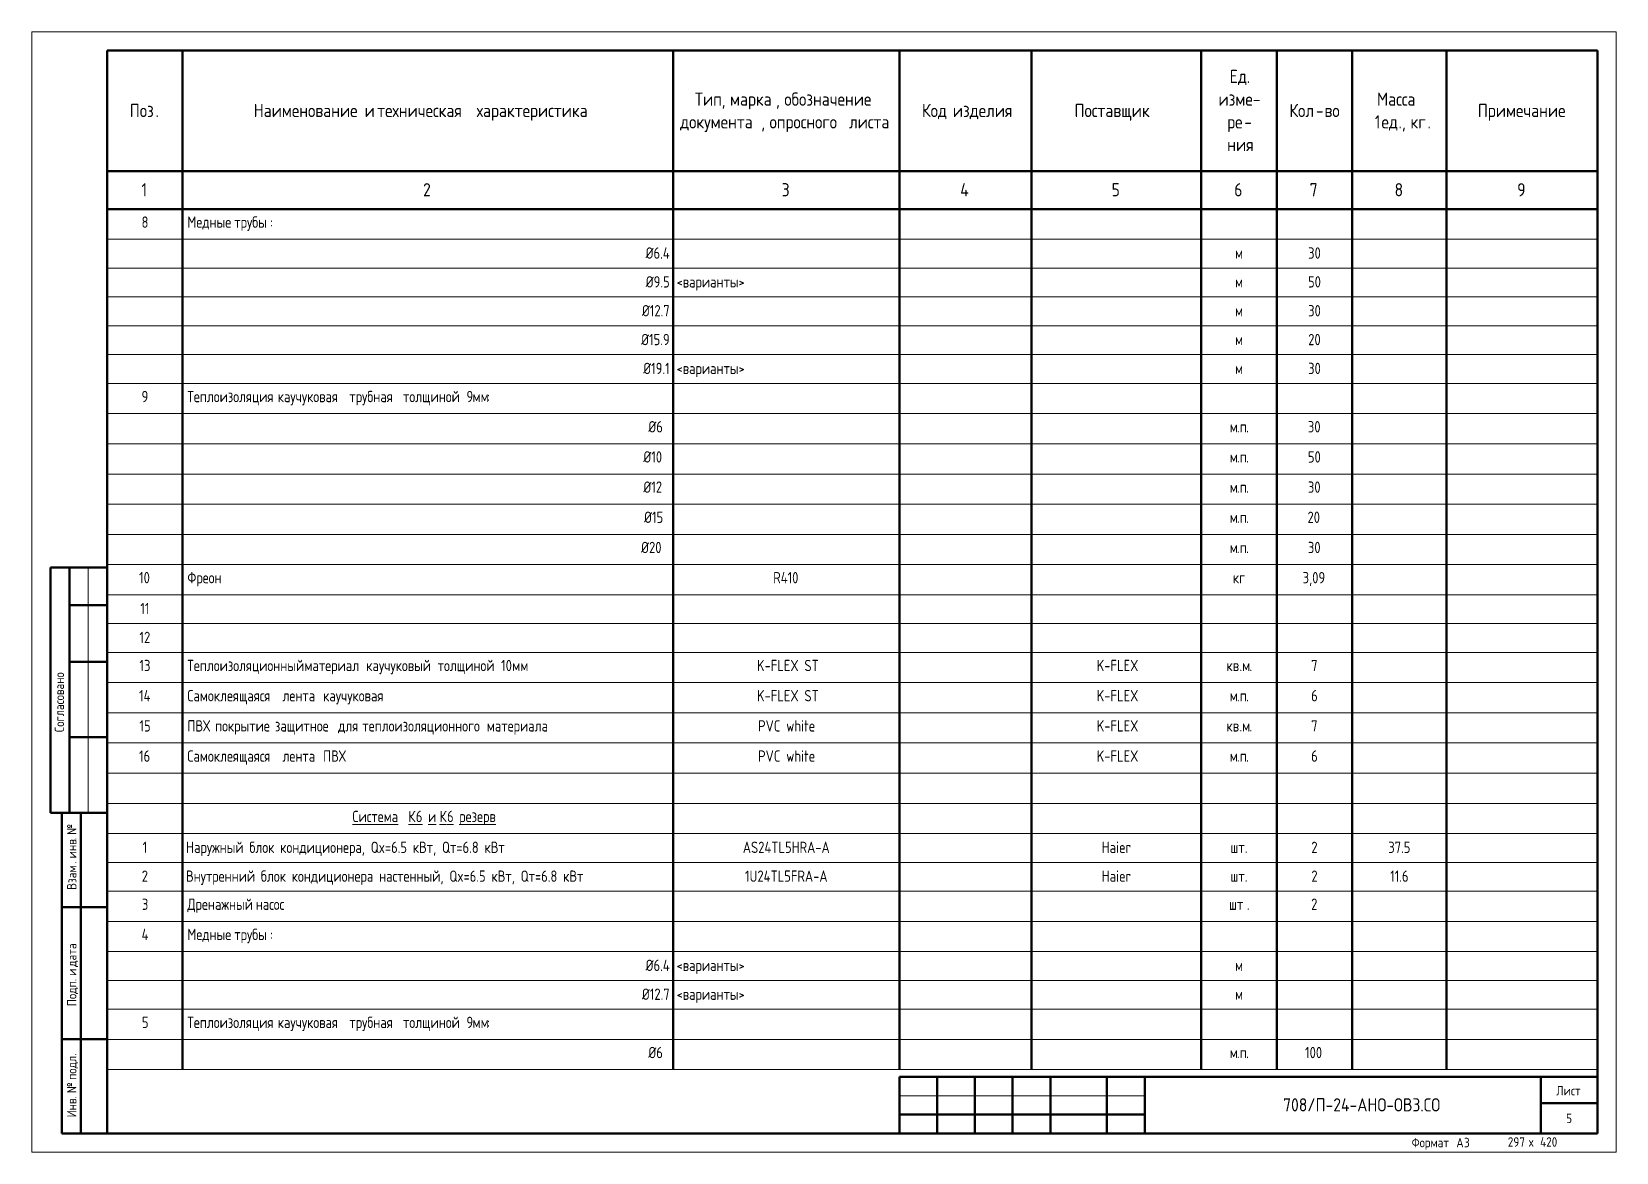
# Model space of a CAD drawing. Header units: millimetres. Extents: x -420 to 2940, y 0 to 297.
# Drawn here: x 1260 to 1680, y 0 to 297 of the extents above; entities that cross this region are included whole.
import ezdxf

# ---------------------------------------------------------------- set-up
doc = ezdxf.new("R2010")
doc.units = ezdxf.units.MM
for name, color, linetype, lineweight in [('Аннотация', 7, 'Continuous', 50), ('Графика', 7, 'Continuous', 20), ('Линии', 7, 'Continuous', 20), ('Основная надпись', 7, 'Continuous', 30)]:
    doc.layers.add(name, color=color, linetype=linetype, lineweight=lineweight)
doc.styles.add('$1$GOST Common', font='GOST_Common.ttf', dxfattribs={"width": 0.9, "height": 3.5})
doc.styles.add('$4$GOST 2.304 type A', font='GOST2304A.ttf', dxfattribs={"height": 3})
doc.styles.add('$4$GOST 2.304 type A_B', font='', dxfattribs={"height": 3})
doc.styles.add('$4$GOST Common', font='GOST_Common.ttf', dxfattribs={"width": 0.9, "height": 3.5})
doc.styles.add('$4$GOST Common_1', font='GOST_Common.ttf', dxfattribs={"width": 0.9, "height": 2.5})
doc.styles.get('$4$GOST 2.304 type A_B').set_extended_font_data('GOST 2.304 type A', bold=True)

msp = doc.modelspace()

# ---------------------------------------------------------------- texts
at = {"layer": 'Аннотация', "lineweight": 9, "char_height": 3, "attachment_point": 1}
for s, insert, width, style in [('\\fGOST 2.304 type A|b0|i0|c204|p34|;8', (1289.12, 248.03), 2.3249, '$4$GOST 2.304 type A'), ('Медные', (1301.26, 248.03), 13.5485, '$4$GOST 2.304 type A'), ('трубы', (1313.69, 248.03), 11.4641, '$4$GOST 2.304 type A'), ('\\fGOST 2.304 type A|b0|i0|c204|p34|;:', (1323.15, 248.03), 0.8017, '$4$GOST 2.304 type A'), ('\\fGOST 2.304 type A|b0|i0|c204|p34|;9', (1289.12, 201.8), 2.3249, '$4$GOST 2.304 type A'), ('Теплоизоляция', (1301.26, 201.8), 27.4979, '$4$GOST 2.304 type A'), ('трубная', (1344.19, 201.8), 15.7131, '$4$GOST 2.304 type A'), ('толщиной', (1358.41, 201.8), 18.519, '$4$GOST 2.304 type A'), (' 9', (1373.69, 201.8), 3.8481, '$4$GOST 2.304 type A'), ('каучуковая', (1325.2, 201.8), 21.4852, '$4$GOST 2.304 type A'), ('мм', (1376.86, 201.8), 4.6498, '$4$GOST 2.304 type A'), ('\\fGOST 2.304 type A|b0|i0|c204|p34|;:', (1380.7, 201.8), 0.8017, '$4$GOST 2.304 type A'), ('Ø6', (1423.45, 193.8), 5.211, '$4$GOST 2.304 type A'), ('30', (1598.26, 193.8), 4.4093, '$4$GOST 2.304 type A'), ('\\fGOST 2.304 type A|b0|i0|c204|p34|;м', (1577.53, 193.8), 2.3249, '$4$GOST 2.304 type A'), ('\\fGOST 2.304 type A|b0|i0|c204|p34|;.', (1579.45, 193.8), 0.8819, '$4$GOST 2.304 type A'), ('\\fGOST 2.304 type A|b0|i0|c204|p34|;п', (1580.18, 193.8), 2.0844, '$4$GOST 2.304 type A'), ('\\fGOST 2.304 type A|b0|i0|c204|p34|;.', (1581.9, 193.8), 0.8819, '$4$GOST 2.304 type A'), ('Ø10', (1422.13, 185.8), 6.8143, '$4$GOST 2.304 type A'), ('\\fGOST 2.304 type A|b0|i0|c204|p34|;м', (1577.53, 185.8), 2.3249, '$4$GOST 2.304 type A'), ('\\fGOST 2.304 type A|b0|i0|c204|p34|;п', (1580.18, 185.8), 2.0844, '$4$GOST 2.304 type A'), ('50', (1598.26, 185.8), 4.4093, '$4$GOST 2.304 type A'), ('\\fGOST 2.304 type A|b0|i0|c204|p34|;.', (1579.45, 185.8), 0.8819, '$4$GOST 2.304 type A'), ('\\fGOST 2.304 type A|b0|i0|c204|p34|;.', (1581.9, 185.8), 0.8819, '$4$GOST 2.304 type A'), ('Ø12', (1422.13, 177.8), 6.8143, '$4$GOST 2.304 type A'), ('\\fGOST 2.304 type A|b0|i0|c204|p34|;м', (1577.53, 177.8), 2.3249, '$4$GOST 2.304 type A'), ('\\fGOST 2.304 type A|b0|i0|c204|p34|;п', (1580.18, 177.8), 2.0844, '$4$GOST 2.304 type A'), ('30', (1598.26, 177.8), 4.4093, '$4$GOST 2.304 type A'), ('\\fGOST 2.304 type A|b0|i0|c204|p34|;.', (1579.45, 177.8), 0.8819, '$4$GOST 2.304 type A'), ('\\fGOST 2.304 type A|b0|i0|c204|p34|;.', (1581.9, 177.8), 0.8819, '$4$GOST 2.304 type A'), ('Ø15', (1422.32, 169.8), 6.5738, '$4$GOST 2.304 type A'), ('\\fGOST 2.304 type A|b0|i0|c204|p34|;м', (1577.53, 169.8), 2.3249, '$4$GOST 2.304 type A'), ('\\fGOST 2.304 type A|b0|i0|c204|p34|;п', (1580.18, 169.8), 2.0844, '$4$GOST 2.304 type A'), ('20', (1598.16, 169.8), 4.6498, '$4$GOST 2.304 type A'), ('\\fGOST 2.304 type A|b0|i0|c204|p34|;.', (1579.45, 169.8), 0.8819, '$4$GOST 2.304 type A'), ('\\fGOST 2.304 type A|b0|i0|c204|p34|;.', (1581.9, 169.8), 0.8819, '$4$GOST 2.304 type A'), ('Ø20', (1421.53, 161.8), 7.5359, '$4$GOST 2.304 type A'), ('\\fGOST 2.304 type A|b0|i0|c204|p34|;м', (1577.53, 161.8), 2.3249, '$4$GOST 2.304 type A'), ('\\fGOST 2.304 type A|b0|i0|c204|p34|;п', (1580.18, 161.8), 2.0844, '$4$GOST 2.304 type A'), ('30', (1598.26, 161.8), 4.4093, '$4$GOST 2.304 type A'), ('\\fGOST 2.304 type A|b0|i0|c204|p34|;.', (1579.45, 161.8), 0.8819, '$4$GOST 2.304 type A'), ('\\fGOST 2.304 type A|b0|i0|c204|p34|;.', (1581.9, 161.8), 0.8819, '$4$GOST 2.304 type A'), ('10', (1288.46, 153.8), 3.9283, '$4$GOST 2.304 type A'), ('Фреон', (1301.26, 153.8), 11.7848, '$4$GOST 2.304 type A'), ('R410', (1456.54, 153.8), 8.5781, '$4$GOST 2.304 type A'), ('кг', (1578.36, 153.8), 4.1688, '$4$GOST 2.304 type A'), ('3,09', (1596.87, 153.8), 7.7764, '$4$GOST 2.304 type A'), ('13', (1288.56, 130.52), 3.6878, '$4$GOST 2.304 type A'), ('Теплоизоляционный', (1301.26, 130.52), 36.0759, '$4$GOST 2.304 type A'), ('каучуковый', (1348.68, 130.52), 21.4051, '$4$GOST 2.304 type A'), ('толщиной', (1367.6, 130.52), 18.519, '$4$GOST 2.304 type A'), (' 10', (1382.88, 130.52), 5.4515, '$4$GOST 2.304 type A'), ('K-FLEX ST', (1452.24, 130.52), 19, '$4$GOST 2.304 type A'), ('K-FLEX', (1542.29, 130.52), 12.827, '$4$GOST 2.304 type A'), ('\\fGOST 2.304 type A|b0|i0|c204|p34|;7', (1599.12, 130.52), 2.3249, '$4$GOST 2.304 type A'), ('материал', (1332.28, 130.52), 18.3586, '$4$GOST 2.304 type A'), ('мм', (1387.38, 130.52), 4.6498, '$4$GOST 2.304 type A'), ('кв', (1576.67, 130.52), 4.1688, '$4$GOST 2.304 type A'), ('\\fGOST 2.304 type A|b0|i0|c204|p34|;.', (1580.11, 130.52), 0.8819, '$4$GOST 2.304 type A'), ('\\fGOST 2.304 type A|b0|i0|c204|p34|;м', (1580.84, 130.52), 2.3249, '$4$GOST 2.304 type A'), ('\\fGOST 2.304 type A|b0|i0|c204|p34|;.', (1582.76, 130.52), 0.8819, '$4$GOST 2.304 type A'), ('14', (1288.46, 122.52), 3.9283, '$4$GOST 2.304 type A'), ('Самоклеящаяся', (1301.26, 122.52), 29.0211, '$4$GOST 2.304 type A'), ('K-FLEX ST', (1452.24, 122.52), 19, '$4$GOST 2.304 type A'), ('K-FLEX', (1542.29, 122.52), 12.827, '$4$GOST 2.304 type A'), ('\\fGOST 2.304 type A|b0|i0|c204|p34|;6', (1599.12, 122.52), 2.3249, '$4$GOST 2.304 type A'), ('лента', (1326.46, 122.52), 11.5443, '$4$GOST 2.304 type A'), ('каучуковая', (1337.24, 122.52), 21.4852, '$4$GOST 2.304 type A'), ('\\fGOST 2.304 type A|b0|i0|c204|p34|;м', (1577.53, 122.52), 2.3249, '$4$GOST 2.304 type A'), ('\\fGOST 2.304 type A|b0|i0|c204|p34|;.', (1579.45, 122.52), 0.8819, '$4$GOST 2.304 type A'), ('\\fGOST 2.304 type A|b0|i0|c204|p34|;п', (1580.18, 122.52), 2.0844, '$4$GOST 2.304 type A'), ('\\fGOST 2.304 type A|b0|i0|c204|p34|;.', (1581.9, 122.52), 0.8819, '$4$GOST 2.304 type A'), ('15', (1288.56, 114.52), 3.6878, '$4$GOST 2.304 type A'), ('ПВХ', (1301.26, 114.52), 7.3755, '$4$GOST 2.304 type A'), ('покрытие', (1308.6, 114.52), 17.7173, '$4$GOST 2.304 type A'), ('защитное', (1324.47, 114.52), 18.7595, '$4$GOST 2.304 type A'), ('для', (1341.21, 114.52), 6.2532, '$4$GOST 2.304 type A'), ('теплоизоляционного', (1347.63, 114.52), 38.481, '$4$GOST 2.304 type A'), ('материала', (1380.63, 114.52), 20.7637, '$4$GOST 2.304 type A'), ('PVC white', (1452.54, 114.52), 18.2785, '$4$GOST 2.304 type A'), ('K-FLEX', (1542.29, 114.52), 12.827, '$4$GOST 2.304 type A'), ('кв', (1576.67, 114.52), 4.1688, '$4$GOST 2.304 type A'), ('\\fGOST 2.304 type A|b0|i0|c204|p34|;м', (1580.84, 114.52), 2.3249, '$4$GOST 2.304 type A'), ('\\fGOST 2.304 type A|b0|i0|c204|p34|;7', (1599.12, 114.52), 2.3249, '$4$GOST 2.304 type A'), ('\\fGOST 2.304 type A|b0|i0|c204|p34|;.', (1580.11, 114.52), 0.8819, '$4$GOST 2.304 type A'), ('\\fGOST 2.304 type A|b0|i0|c204|p34|;.', (1582.76, 114.52), 0.8819, '$4$GOST 2.304 type A'), ('16', (1288.46, 106.52), 3.9283, '$4$GOST 2.304 type A'), ('Самоклеящаяся', (1301.26, 106.52), 29.0211, '$4$GOST 2.304 type A'), ('лента', (1326.46, 106.52), 11.5443, '$4$GOST 2.304 type A'), ('ПВХ', (1337.24, 106.52), 7.3755, '$4$GOST 2.304 type A'), ('PVC white', (1452.54, 106.52), 18.2785, '$4$GOST 2.304 type A'), ('K-FLEX', (1542.29, 106.52), 12.827, '$4$GOST 2.304 type A'), ('\\fGOST 2.304 type A|b0|i0|c204|p34|;м', (1577.53, 106.52), 2.3249, '$4$GOST 2.304 type A'), ('\\fGOST 2.304 type A|b0|i0|c204|p34|;п', (1580.18, 106.52), 2.0844, '$4$GOST 2.304 type A'), ('\\fGOST 2.304 type A|b0|i0|c204|p34|;6', (1599.12, 106.52), 2.3249, '$4$GOST 2.304 type A'), ('\\fGOST 2.304 type A|b0|i0|c204|p34|;.', (1579.45, 106.52), 0.8819, '$4$GOST 2.304 type A'), ('\\fGOST 2.304 type A|b0|i0|c204|p34|;.', (1581.9, 106.52), 0.8819, '$4$GOST 2.304 type A'), ('\\LСистема', (1345.02, 90.52), 16.4346, '$4$GOST 2.304 type A_B'), ('\\L\\fGOST 2.304 type A|b1|i0|c204|p34|;\\LК', (1359.84, 90.52), 2.4051, '$4$GOST 2.304 type A_B'), ('\\L6 ', (1361.82, 90.52), 3.9283, '$4$GOST 2.304 type A_B'), ('\\L\\fGOST 2.304 type A|b1|i0|c204|p34|;\\Lи', (1365.07, 90.52), 2.1646, '$4$GOST 2.304 type A_B'), ('\\L\\fGOST 2.304 type A|b1|i0|c204|p34|;\\LК', (1368.11, 90.52), 2.4051, '$4$GOST 2.304 type A_B'), ('\\L6 ', (1370.09, 90.52), 3.9283, '$4$GOST 2.304 type A_B'), ('\\Lрезерв', (1373.33, 90.52), 12.827, '$4$GOST 2.304 type A_B'), ('\\fGOST 2.304 type A|b0|i0|c204|p34|;3', (1289.22, 67.24), 2.0844, '$4$GOST 2.304 type A'), ('Дренажный', (1301.26, 67.24), 20.443, '$4$GOST 2.304 type A'), ('\\fGOST 2.304 type A|b0|i0|c204|p34|;2', (1599.12, 67.24), 2.3249, '$4$GOST 2.304 type A'), ('насос', (1319.38, 67.24), 10.7426, '$4$GOST 2.304 type A'), ('шт', (1577.33, 67.24), 5.7721, '$4$GOST 2.304 type A'), ('\\fGOST 2.304 type A|b0|i0|c204|p34|;.', (1582.09, 67.24), 0.8819, '$4$GOST 2.304 type A'), ('\\fGOST 2.304 type A|b0|i0|c204|p34|;4', (1289.12, 59.24), 2.3249, '$4$GOST 2.304 type A'), ('Медные', (1301.26, 59.24), 13.5485, '$4$GOST 2.304 type A'), ('трубы', (1313.69, 59.24), 11.4641, '$4$GOST 2.304 type A'), ('\\fGOST 2.304 type A|b0|i0|c204|p34|;:', (1323.15, 59.24), 0.8017, '$4$GOST 2.304 type A'), ('\\fGOST 2.304 type A|b0|i0|c204|p34|;5', (1289.22, 35.94), 2.0844, '$4$GOST 2.304 type A'), ('Теплоизоляция', (1301.26, 35.94), 27.4979, '$4$GOST 2.304 type A'), ('каучуковая', (1325.2, 35.94), 21.4852, '$4$GOST 2.304 type A'), ('трубная', (1344.19, 35.94), 15.7131, '$4$GOST 2.304 type A'), ('толщиной', (1358.41, 35.94), 18.519, '$4$GOST 2.304 type A'), (' 9', (1373.69, 35.94), 3.8481, '$4$GOST 2.304 type A'), ('мм', (1376.86, 35.94), 4.6498, '$4$GOST 2.304 type A'), ('\\fGOST 2.304 type A|b0|i0|c204|p34|;:', (1380.7, 35.94), 0.8017, '$4$GOST 2.304 type A'), ('Ø6', (1423.45, 27.94), 5.211, '$4$GOST 2.304 type A'), ('\\fGOST 2.304 type A|b0|i0|c204|p34|;м', (1577.53, 27.94), 2.3249, '$4$GOST 2.304 type A'), ('\\fGOST 2.304 type A|b0|i0|c204|p34|;.', (1579.45, 27.94), 0.8819, '$4$GOST 2.304 type A'), ('\\fGOST 2.304 type A|b0|i0|c204|p34|;п', (1580.18, 27.94), 2.0844, '$4$GOST 2.304 type A'), ('\\fGOST 2.304 type A|b0|i0|c204|p34|;.', (1581.9, 27.94), 0.8819, '$4$GOST 2.304 type A'), ('100', (1597.5, 27.94), 6.2532, '$4$GOST 2.304 type A')]:
    msp.add_mtext(s, dxfattribs=dict(at, insert=insert, width=width, style=style))
at = {"layer": 'Графика', "char_height": 3, "line_spacing_factor": 0.919238, "style": '$4$GOST 2.304 type A'}
for s, insert, width, attachment_point in [('Ø6.4', (1429.1, 239.84), 8.2267, 3), ('30', (1600, 239.84), 4.3318, 2), ('\\fGOST 2.304 type A|b0|i0|c204|p34|;м', (1580, 239.84), 2.2933, 2), ('Ø9.5', (1429.1, 232.2), 7.9719, 3), ('<варианты>', (1430.9, 232.2), 22.0592, 1), ('\\fGOST 2.304 type A|b0|i0|c204|p34|;м', (1580, 232.2), 2.2933, 2), ('50', (1600, 232.2), 4.3318, 2), ('Ø12.7', (1429.1, 224.55), 9.7555, 3), ('\\fGOST 2.304 type A|b0|i0|c204|p34|;м', (1580, 224.55), 2.2933, 2), ('30', (1600, 224.55), 4.3318, 2), ('Ø15.9', (1429.1, 216.91), 9.5007, 3), ('\\fGOST 2.304 type A|b0|i0|c204|p34|;м', (1580, 216.91), 2.2933, 2), ('20', (1600, 216.91), 4.5866, 2), ('Ø19.1', (1429.1, 209.26), 8.9911, 3), ('<варианты>', (1430.9, 209.26), 22.0592, 1), ('\\fGOST 2.304 type A|b0|i0|c204|p34|;м', (1580, 209.26), 2.2933, 2), ('30', (1600, 209.26), 4.3318, 2), ('11', (1290, 145.62), 3.0577, 2), ('12', (1290, 137.97), 3.8221, 2), ('\\fGOST 2.304 type A|b0|i0|c204|p34|;1', (1290, 82.33), 1.5289, 2), ('Наружный блок кондиционера, Qx=6.5 кВт, Qт=6.8 кВт', (1300.9, 82.33), 100.1399, 1), ('AS24TL5HRA-A', (1460, 82.33), 27.0097, 2), ('Haier', (1547.5, 82.33), 9.2459, 2), ('шт.', (1580, 82.33), 6.4794, 2), ('\\fGOST 2.304 type A|b0|i0|c204|p34|;2', (1600, 82.33), 2.2933, 2), ('37.5', (1622.5, 82.33), 7.2439, 2), ('\\fGOST 2.304 type A|b0|i0|c204|p34|;2', (1290, 74.69), 2.2933, 2), ('Внутренний блок кондиционера настенный, Qx=6.5 кВт, Qт=6.8 кВт', (1300.9, 74.69), 125.0748, 1), ('1U24TL5FRA-A', (1460, 74.69), 25.7357, 2), ('Haier', (1547.5, 74.69), 9.2459, 2), ('шт.', (1580, 74.69), 6.4794, 2), ('\\fGOST 2.304 type A|b0|i0|c204|p34|;2', (1600, 74.69), 2.2933, 2), ('11.6', (1622.5, 74.69), 6.2246, 2), ('Ø6.4', (1429.1, 51.05), 8.2267, 3), ('<варианты>', (1430.9, 51.05), 22.0592, 1), ('\\fGOST 2.304 type A|b0|i0|c204|p34|;м', (1580, 51.05), 2.2933, 2), ('Ø12.7', (1429.1, 43.4), 9.7555, 3), ('<варианты>', (1430.9, 43.4), 22.0592, 1), ('\\fGOST 2.304 type A|b0|i0|c204|p34|;м', (1580, 43.4), 2.2933, 2)]:
    msp.add_mtext(s, dxfattribs=dict(at, insert=insert, width=width, attachment_point=attachment_point))
at = {"layer": 'Основная надпись', "lineweight": 9, "attachment_point": 1}
for s, insert, char_height, width, style in [('708/П-24-АНО-ОВ3.СО', (1591.68, 14.33), 3.5, 11.3278, '$1$GOST Common'), ('\\fGOST Common|b0|i0|c204|p34|;\\W.9;5', (1666.71, 10.24), 2.5, 1.9481, '$4$GOST Common_1')]:
    msp.add_mtext(s, dxfattribs=dict(at, insert=insert, char_height=char_height, width=width, style=style))

# ---------------------------------------------------------------- blocks, each defined once
blk = doc.blocks.new('$0$ADSK_ОсновнаяНадпись1 - Форма 6-3285531-5')
at = {"layer": 'Аннотация'}
for p, q in [((-572, 101.5), (-572, 143.5)), ((-442, 143.5), (-442, 101.5)), ((-382, 143.5), (-382, 101.5)), ((-347, 143.5), (-347, 101.5)), ((-302, 143.5), (-302, 101.5)), ((-282, 143.5), (-282, 101.5)), ((-262, 143.5), (-262, 101.5)), ((-237, 143.5), (-237, 101.5)), ((-592, 111.5), (-197, 111.5)), ((-592, 101.5), (-197, 101.5))]:
    blk.add_line(p, q, dxfattribs=at)
at = {"layer": 'Основная надпись', "lineweight": 20}
for p, q in [((-612, 148.5), (-192, 148.5)), ((-612, 148.5), (-612, -148.5)), ((-192, 148.5), (-192, -148.5)), ((-597, 6.5), (-597, -58.5)), ((-317, -133.5), (-382, -133.5)), ((-192, -148.5), (-612, -148.5))]:
    blk.add_line(p, q, dxfattribs=at)
at = {"layer": 'Основная надпись', "lineweight": 50}
for p, q in [((-197, 143.5), (-592, 143.5)), ((-592, 143.5), (-592, -143.5)), ((-197, -143.5), (-197, 143.5)), ((-197, 101.5), (-592, 101.5)), ((-607, 6.5), (-607, -58.5)), ((-607, 6.5), (-592, 6.5)), ((-602, 6.5), (-602, -58.5)), ((-602, -3.5), (-592, -3.5)), ((-602, -18.5), (-592, -18.5)), ((-602, -38.5), (-592, -38.5)), ((-607, -58.5), (-592, -58.5)), ((-604, -58.5), (-604, -143.5)), ((-604, -58.5), (-592, -58.5)), ((-599, -58.5), (-599, -143.5)), ((-604, -83.5), (-592, -83.5)), ((-604, -118.5), (-592, -118.5)), ((-197, -128.5), (-382, -128.5)), ((-382, -128.5), (-382, -143.5)), ((-372, -128.5), (-372, -143.5)), ((-362, -128.5), (-362, -143.5)), ((-352, -128.5), (-352, -143.5)), ((-342, -128.5), (-342, -143.5)), ((-327, -128.5), (-327, -143.5)), ((-317, -128.5), (-317, -143.5)), ((-212, -143.5), (-212, -128.5)), ((-317, -138.5), (-382, -138.5)), ((-197, -135.5), (-212, -135.5)), ((-604, -143.5), (-592, -143.5)), ((-592, -143.5), (-197, -143.5)), ((-197, -143.5), (-382, -143.5))]:
    blk.add_line(p, q, dxfattribs=at)
at = {"layer": 'Основная надпись', "lineweight": 9, "attachment_point": 1}
for s, insert, char_height, width, style in [('Ед', (-294.48, 138.39), 3.5, 5.4835, '$4$GOST Common'), ('. ', (-289.96, 138.39), 3.5, 2.4532, '$4$GOST Common'), ('Тип', (-436.21, 132.37), 3.5, 8.5861, '$4$GOST Common'), ('марка', (-426.92, 132.37), 3.5, 14.7911, '$4$GOST Common'), ('обозначение', (-412.51, 132.37), 3.5, 30.2316, '$4$GOST Common'), ('\\fGOST Common|b0|i0|c204|p34|;\\W.9; ', (-387.57, 132.37), 3.5, 1.2987, '$4$GOST Common'), ('изме', (-297.46, 132.37), 3.5, 11.0392, '$4$GOST Common'), ('\\fGOST Common|b0|i0|c204|p34|;\\W.9;-', (-288.35, 132.37), 3.5, 2.7418, '$4$GOST Common'), ('Масса', (-255.43, 132.37), 3.5, 14.2861, '$4$GOST Common'), ('Поз', (-586.01, 129.36), 3.5, 8.2975, '$4$GOST Common'), ('\\fGOST Common|b0|i0|c204|p34|;\\W.9;.', (-579.16, 129.36), 3.5, 1.1544, '$4$GOST Common'), ('Наименование', (-553.17, 129.36), 3.5, 34.3443, '$4$GOST Common'), ('\\fGOST Common|b0|i0|c204|p34|;\\W.9; ', (-524.83, 129.36), 3.5, 1.2987, '$4$GOST Common'), ('\\fGOST Common|b0|i0|c204|p34|;\\W.9;и', (-523.76, 129.36), 3.5, 2.7418, '$4$GOST Common'), ('\\fGOST Common|b0|i0|c204|p34|;\\W.9; ', (-521.5, 129.36), 3.5, 1.2987, '$4$GOST Common'), ('техническая', (-520.43, 129.36), 3.5, 30.6645, '$4$GOST Common'), ('\\fGOST Common|b0|i0|c204|p34|;\\W.9; ', (-495.13, 129.36), 3.5, 1.2987, '$4$GOST Common'), ('характеристика', (-494.05, 129.36), 3.5, 40.3329, '$4$GOST Common'), (', ', (-429.12, 132.37), 3.5, 2.6696, '$4$GOST Common'), (', ', (-414.72, 132.37), 3.5, 2.6696, '$4$GOST Common'), ('\\fGOST Common|b0|i0|c204|p34|;\\W.9; ', (-396.44, 126.35), 3.5, 1.2987, '$4$GOST Common'), ('Код', (-376.03, 129.36), 3.5, 8.5861, '$4$GOST Common'), ('\\fGOST Common|b0|i0|c204|p34|;\\W.9; ', (-368.94, 129.36), 3.5, 1.2987, '$4$GOST Common'), ('изделия', (-367.87, 129.36), 3.5, 18.7595, '$4$GOST Common'), ('Поставщик', (-335.61, 129.36), 3.5, 26.7683, '$4$GOST Common'), ('Кол', (-278.65, 129.36), 3.5, 8.5139, '$4$GOST Common'), ('\\fGOST Common|b0|i0|c204|p34|;\\W.9;-', (-271.62, 129.36), 3.5, 2.7418, '$4$GOST Common'), ('во', (-269.36, 129.36), 3.5, 5.4835, '$4$GOST Common'), (' 1 ', (-257.93, 126.35), 3.5, 4.4734, '$4$GOST Common'), ('Примечание', (-228.71, 129.36), 3.5, 28.5, '$4$GOST Common'), ('документа', (-440.13, 126.35), 3.5, 26.0468, '$4$GOST Common'), (', ', (-418.64, 126.35), 3.5, 2.6696, '$4$GOST Common'), ('опросного', (-416.44, 126.35), 3.5, 24.243, '$4$GOST Common'), ('листа', (-395.37, 126.35), 3.5, 14.2139, '$4$GOST Common'), ('ре', (-295.13, 126.35), 3.5, 5.4835, '$4$GOST Common'), ('\\fGOST Common|b0|i0|c204|p34|;\\W.9;-', (-290.61, 126.35), 3.5, 2.7418, '$4$GOST Common'), ('ед', (-254.24, 126.35), 3.5, 5.4835, '$4$GOST Common'), ('., ', (-249.72, 126.35), 3.5, 3.824, '$4$GOST Common'), ('кг', (-246.56, 126.35), 3.5, 5.4835, '$4$GOST Common'), ('\\fGOST Common|b0|i0|c204|p34|;\\W.9;.', (-242.04, 126.35), 3.5, 1.1544, '$4$GOST Common'), ('ния', (-295.13, 120.33), 3.5, 8.1532, '$4$GOST Common'), ('\\fGOST Common|b0|i0|c204|p34|;\\W.9;1', (-582.91, 108.36), 3.5, 1.8759, '$4$GOST Common'), ('\\fGOST Common|b0|i0|c204|p34|;\\W.9;2', (-508.27, 108.36), 3.5, 2.7418, '$4$GOST Common'), ('\\fGOST Common|b0|i0|c204|p34|;\\W.9;3', (-413.21, 108.36), 3.5, 2.6696, '$4$GOST Common'), ('\\fGOST Common|b0|i0|c204|p34|;\\W.9;4', (-365.89, 108.36), 3.5, 3.1025, '$4$GOST Common'), ('\\fGOST Common|b0|i0|c204|p34|;\\W.9;5', (-325.77, 108.36), 3.5, 2.7418, '$4$GOST Common'), ('\\fGOST Common|b0|i0|c204|p34|;\\W.9;6', (-293.27, 108.36), 3.5, 2.7418, '$4$GOST Common'), ('\\fGOST Common|b0|i0|c204|p34|;\\W.9;7', (-273.27, 108.36), 3.5, 2.7418, '$4$GOST Common'), ('\\fGOST Common|b0|i0|c204|p34|;\\W.9;8', (-250.77, 108.36), 3.5, 2.7418, '$4$GOST Common'), ('\\fGOST Common|b0|i0|c204|p34|;\\W.9;9', (-218.27, 108.36), 3.5, 2.7418, '$4$GOST Common'), ('Лист', (-207.92, -130.92), 2.5, 8.2975, '$4$GOST Common_1'), ('Формат', (-246.24, -144.67), 2.5, 13.4202, '$4$GOST Common_1'), ('\\fGOST Common|b0|i0|c204|p34|;\\W.9; ', (-235.17, -144.67), 2.5, 0.938, '$4$GOST Common_1'), ('\\fGOST Common|b0|i0|c204|p34|;\\W.9;А', (-234.4, -144.67), 2.5, 2.4532, '$4$GOST Common_1'), ('\\fGOST Common|b0|i0|c204|p34|;\\W.9;3', (-232.37, -144.67), 2.5, 1.9481, '$4$GOST Common_1'), ('297 ', (-220.76, -144.51), 2.5, 6.7823, '$4$GOST Common_1'), ('\\fGOST Common|b0|i0|c204|p34|;\\W.9;х', (-215.16, -144.51), 2.5, 1.9481, '$4$GOST Common_1'), (' 420', (-213.56, -144.51), 2.5, 6.9987, '$4$GOST Common_1')]:
    blk.add_mtext(s, dxfattribs=dict(at, insert=insert, char_height=char_height, width=width, style=style))
at = {"layer": 'Основная надпись', "lineweight": 9, "char_height": 2.5, "attachment_point": 1, "rotation": 90, "style": '$4$GOST Common_1'}
for s, insert, width in [('Согласовано', (-605.91, -37.14), 21.5734), ('\\fGOST Common|b0|i0|c204|p34|;\\W.9;№', (-602.63, -64.35), 3.319), ('инв', (-602.63, -70.6), 5.8443), ('. ', (-602.63, -65.78), 1.7316), ('Взам', (-602.63, -78.94), 8.3696), ('. ', (-602.63, -72.03), 1.7316), ('дата', (-602.63, -99.36), 8.7304), ('\\fGOST Common|b0|i0|c204|p34|;\\W.9; ', (-602.63, -100.13), 0.938), ('\\fGOST Common|b0|i0|c204|p34|;\\W.9;и', (-602.63, -101.74), 1.9481), ('Подп', (-602.63, -109.78), 8.0089), ('. ', (-602.63, -103.17), 1.7316), ('подл', (-602.63, -129.31), 7.7924), ('\\fGOST Common|b0|i0|c204|p34|;\\W.9;.', (-602.63, -122.88), 0.7937), ('\\fGOST Common|b0|i0|c204|p34|;\\W.9;№', (-602.63, -132.82), 3.319), ('\\fGOST Common|b0|i0|c204|p34|;\\W.9; ', (-602.63, -130.08), 0.938), ('Инв', (-602.63, -139.25), 6.0608), ('. ', (-602.63, -134.25), 1.7316)]:
    blk.add_mtext(s, dxfattribs=dict(at, insert=insert, width=width))
blk = doc.blocks.new('$0$РОВЕН_Пусая строка для спецификации1 - Пустая строка для СО-3209609-5')
at = {"layer": 'Аннотация'}
for p, q in [((0, 0), (0, -8)), ((20, 0), (20, -8)), ((150, 0), (150, -8)), ((210, 0), (210, -8)), ((245, 0), (245, -8)), ((290, 0), (290, -8)), ((310, 0), (310, -8)), ((330, 0), (330, -8)), ((355, 0), (355, -8)), ((395, 0), (395, -8))]:
    blk.add_line(p, q, dxfattribs=at)
at = {"layer": 'Аннотация', "lineweight": 20}
for p, q in [((0, 0), (395, 0)), ((395, -8), (0, -8))]:
    blk.add_line(p, q, dxfattribs=at)
blk = doc.blocks.new('$0$РОВЕН_Пусая строка для спецификации1 - Пустая строка для СО-3213493-5')
at = {"layer": 'Аннотация'}
for p, q in [((0, 0), (0, -8)), ((20, 0), (20, -8)), ((150, 0), (150, -8)), ((210, 0), (210, -8)), ((245, 0), (245, -8)), ((290, 0), (290, -8)), ((310, 0), (310, -8)), ((330, 0), (330, -8)), ((355, 0), (355, -8)), ((395, 0), (395, -8))]:
    blk.add_line(p, q, dxfattribs=at)
at = {"layer": 'Аннотация', "lineweight": 20}
for p, q in [((0, 0), (395, 0)), ((395, -8), (0, -8))]:
    blk.add_line(p, q, dxfattribs=at)
blk = doc.blocks.new('$0$РОВЕН_Пусая строка для спецификации1 - Пустая строка для СО-3213492-5')
at = {"layer": 'Аннотация'}
for p, q in [((0, 0), (0, -8)), ((20, 0), (20, -8)), ((150, 0), (150, -8)), ((210, 0), (210, -8)), ((245, 0), (245, -8)), ((290, 0), (290, -8)), ((310, 0), (310, -8)), ((330, 0), (330, -8)), ((355, 0), (355, -8)), ((395, 0), (395, -8))]:
    blk.add_line(p, q, dxfattribs=at)
at = {"layer": 'Аннотация', "lineweight": 20}
for p, q in [((0, 0), (395, 0)), ((395, -8), (0, -8))]:
    blk.add_line(p, q, dxfattribs=at)

# ---------------------------------------------------------------- linework, layer by layer
at = {"layer": 'Линии'}
for p, q in [((1300, 242), (1280, 242)), ((1430, 242), (1300, 242)), ((1490, 242), (1430, 242)), ((1525, 242), (1490, 242)), ((1570, 242), (1525, 242)), ((1590, 242), (1570, 242)), ((1610, 242), (1590, 242)), ((1635, 242), (1610, 242)), ((1675, 242), (1635, 242)), ((1300, 234.35), (1280, 234.35)), ((1430, 234.35), (1300, 234.35)), ((1490, 234.35), (1430, 234.35)), ((1525, 234.35), (1490, 234.35)), ((1570, 234.35), (1525, 234.35)), ((1590, 234.35), (1570, 234.35)), ((1610, 234.35), (1590, 234.35)), ((1635, 234.35), (1610, 234.35)), ((1675, 234.35), (1635, 234.35)), ((1300, 226.71), (1280, 226.71)), ((1430, 226.71), (1300, 226.71)), ((1490, 226.71), (1430, 226.71)), ((1525, 226.71), (1490, 226.71)), ((1570, 226.71), (1525, 226.71)), ((1590, 226.71), (1570, 226.71)), ((1610, 226.71), (1590, 226.71)), ((1635, 226.71), (1610, 226.71)), ((1675, 226.71), (1635, 226.71)), ((1300, 219.06), (1280, 219.06)), ((1430, 219.06), (1300, 219.06)), ((1490, 219.06), (1430, 219.06)), ((1525, 219.06), (1490, 219.06)), ((1570, 219.06), (1525, 219.06)), ((1590, 219.06), (1570, 219.06)), ((1610, 219.06), (1590, 219.06)), ((1635, 219.06), (1610, 219.06)), ((1675, 219.06), (1635, 219.06)), ((1300, 211.41), (1280, 211.41)), ((1430, 211.41), (1300, 211.41)), ((1490, 211.41), (1430, 211.41)), ((1525, 211.41), (1490, 211.41)), ((1570, 211.41), (1525, 211.41)), ((1590, 211.41), (1570, 211.41)), ((1610, 211.41), (1590, 211.41)), ((1635, 211.41), (1610, 211.41)), ((1675, 211.41), (1635, 211.41)), ((1300, 203.77), (1280, 203.77)), ((1430, 203.77), (1300, 203.77)), ((1490, 203.77), (1430, 203.77)), ((1525, 203.77), (1490, 203.77)), ((1570, 203.77), (1525, 203.77)), ((1590, 203.77), (1570, 203.77)), ((1610, 203.77), (1590, 203.77)), ((1635, 203.77), (1610, 203.77)), ((1675, 203.77), (1635, 203.77)), ((1300, 147.77), (1280, 147.77)), ((1430, 147.77), (1300, 147.77)), ((1490, 147.77), (1430, 147.77)), ((1525, 147.77), (1490, 147.77)), ((1570, 147.77), (1525, 147.77)), ((1590, 147.77), (1570, 147.77)), ((1610, 147.77), (1590, 147.77)), ((1635, 147.77), (1610, 147.77)), ((1675, 147.77), (1635, 147.77)), ((1300, 140.13), (1280, 140.13)), ((1300, 140.13), (1280, 140.13)), ((1430, 140.13), (1300, 140.13)), ((1430, 140.13), (1300, 140.13)), ((1490, 140.13), (1430, 140.13)), ((1490, 140.13), (1430, 140.13)), ((1525, 140.13), (1490, 140.13)), ((1525, 140.13), (1490, 140.13)), ((1570, 140.13), (1525, 140.13)), ((1570, 140.13), (1525, 140.13)), ((1590, 140.13), (1570, 140.13)), ((1590, 140.13), (1570, 140.13)), ((1610, 140.13), (1590, 140.13)), ((1610, 140.13), (1590, 140.13)), ((1635, 140.13), (1610, 140.13)), ((1635, 140.13), (1610, 140.13)), ((1675, 140.13), (1635, 140.13)), ((1675, 140.13), (1635, 140.13)), ((1300, 132.48), (1280, 132.48)), ((1430, 132.48), (1300, 132.48)), ((1490, 132.48), (1430, 132.48)), ((1525, 132.48), (1490, 132.48)), ((1570, 132.48), (1525, 132.48)), ((1590, 132.48), (1570, 132.48)), ((1610, 132.48), (1590, 132.48)), ((1635, 132.48), (1610, 132.48)), ((1675, 132.48), (1635, 132.48)), ((1300, 84.48), (1280, 84.48)), ((1430, 84.48), (1300, 84.48)), ((1490, 84.48), (1430, 84.48)), ((1525, 84.48), (1490, 84.48)), ((1570, 84.48), (1525, 84.48)), ((1590, 84.48), (1570, 84.48)), ((1610, 84.48), (1590, 84.48)), ((1635, 84.48), (1610, 84.48)), ((1675, 84.48), (1635, 84.48)), ((1300, 76.84), (1280, 76.84)), ((1430, 76.84), (1300, 76.84)), ((1490, 76.84), (1430, 76.84)), ((1525, 76.84), (1490, 76.84)), ((1570, 76.84), (1525, 76.84)), ((1590, 76.84), (1570, 76.84)), ((1610, 76.84), (1590, 76.84)), ((1635, 76.84), (1610, 76.84)), ((1675, 76.84), (1635, 76.84)), ((1300, 69.2), (1280, 69.2)), ((1430, 69.2), (1300, 69.2)), ((1490, 69.2), (1430, 69.2)), ((1525, 69.2), (1490, 69.2)), ((1570, 69.2), (1525, 69.2)), ((1590, 69.2), (1570, 69.2)), ((1610, 69.2), (1590, 69.2)), ((1635, 69.2), (1610, 69.2)), ((1675, 69.2), (1635, 69.2)), ((1300, 53.2), (1280, 53.2)), ((1430, 53.2), (1300, 53.2)), ((1490, 53.2), (1430, 53.2)), ((1525, 53.2), (1490, 53.2)), ((1570, 53.2), (1525, 53.2)), ((1590, 53.2), (1570, 53.2)), ((1610, 53.2), (1590, 53.2)), ((1635, 53.2), (1610, 53.2)), ((1675, 53.2), (1635, 53.2)), ((1300, 45.56), (1280, 45.56)), ((1430, 45.56), (1300, 45.56)), ((1490, 45.56), (1430, 45.56)), ((1525, 45.56), (1490, 45.56)), ((1570, 45.56), (1525, 45.56)), ((1590, 45.56), (1570, 45.56)), ((1610, 45.56), (1590, 45.56)), ((1635, 45.56), (1610, 45.56)), ((1675, 45.56), (1635, 45.56)), ((1300, 37.91), (1280, 37.91)), ((1430, 37.91), (1300, 37.91)), ((1490, 37.91), (1430, 37.91)), ((1525, 37.91), (1490, 37.91)), ((1570, 37.91), (1525, 37.91)), ((1590, 37.91), (1570, 37.91)), ((1610, 37.91), (1590, 37.91)), ((1635, 37.91), (1610, 37.91)), ((1675, 37.91), (1635, 37.91))]:
    msp.add_line(p, q, dxfattribs=at)
at = {"layer": 'Линии', "lineweight": 50}
for p, q in [((1300, 242), (1300, 234.35)), ((1430, 242), (1430, 234.35)), ((1490, 242), (1490, 234.35)), ((1525, 242), (1525, 234.35)), ((1570, 242), (1570, 234.35)), ((1590, 242), (1590, 234.35)), ((1610, 242), (1610, 234.35)), ((1635, 242), (1635, 234.35)), ((1300, 234.35), (1300, 226.71)), ((1430, 234.35), (1430, 226.71)), ((1490, 234.35), (1490, 226.71)), ((1525, 234.35), (1525, 226.71)), ((1570, 234.35), (1570, 226.71)), ((1590, 234.35), (1590, 226.71)), ((1610, 234.35), (1610, 226.71)), ((1635, 234.35), (1635, 226.71)), ((1300, 226.71), (1300, 219.06)), ((1430, 226.71), (1430, 219.06)), ((1490, 226.71), (1490, 219.06)), ((1525, 226.71), (1525, 219.06)), ((1570, 226.71), (1570, 219.06)), ((1590, 226.71), (1590, 219.06)), ((1610, 226.71), (1610, 219.06)), ((1635, 226.71), (1635, 219.06)), ((1300, 219.06), (1300, 211.41)), ((1430, 219.06), (1430, 211.41)), ((1490, 219.06), (1490, 211.41)), ((1525, 219.06), (1525, 211.41)), ((1570, 219.06), (1570, 211.41)), ((1590, 219.06), (1590, 211.41)), ((1610, 219.06), (1610, 211.41)), ((1635, 219.06), (1635, 211.41)), ((1300, 211.41), (1300, 203.77)), ((1430, 211.41), (1430, 203.77)), ((1490, 211.41), (1490, 203.77)), ((1525, 211.41), (1525, 203.77)), ((1570, 211.41), (1570, 203.77)), ((1590, 211.41), (1590, 203.77)), ((1610, 211.41), (1610, 203.77)), ((1635, 211.41), (1635, 203.77)), ((1300, 147.77), (1300, 140.13)), ((1430, 147.77), (1430, 140.13)), ((1490, 147.77), (1490, 140.13)), ((1525, 147.77), (1525, 140.13)), ((1570, 147.77), (1570, 140.13)), ((1590, 147.77), (1590, 140.13)), ((1610, 147.77), (1610, 140.13)), ((1635, 147.77), (1635, 140.13)), ((1300, 140.13), (1300, 132.48)), ((1430, 140.13), (1430, 132.48)), ((1490, 140.13), (1490, 132.48)), ((1525, 140.13), (1525, 132.48)), ((1570, 140.13), (1570, 132.48)), ((1590, 140.13), (1590, 132.48)), ((1610, 140.13), (1610, 132.48)), ((1635, 140.13), (1635, 132.48)), ((1300, 84.48), (1300, 76.84)), ((1430, 84.48), (1430, 76.84)), ((1490, 84.48), (1490, 76.84)), ((1525, 84.48), (1525, 76.84)), ((1570, 84.48), (1570, 76.84)), ((1590, 84.48), (1590, 76.84)), ((1610, 84.48), (1610, 76.84)), ((1635, 84.48), (1635, 76.84)), ((1300, 76.84), (1300, 69.2)), ((1430, 76.84), (1430, 69.2)), ((1490, 76.84), (1490, 69.2)), ((1525, 76.84), (1525, 69.2)), ((1570, 76.84), (1570, 69.2)), ((1590, 76.84), (1590, 69.2)), ((1610, 76.84), (1610, 69.2)), ((1635, 76.84), (1635, 69.2)), ((1300, 53.2), (1300, 45.56)), ((1430, 53.2), (1430, 45.56)), ((1490, 53.2), (1490, 45.56)), ((1525, 53.2), (1525, 45.56)), ((1570, 53.2), (1570, 45.56)), ((1590, 53.2), (1590, 45.56)), ((1610, 53.2), (1610, 45.56)), ((1635, 53.2), (1635, 45.56)), ((1300, 45.56), (1300, 37.91)), ((1430, 45.56), (1430, 37.91)), ((1490, 45.56), (1490, 37.91)), ((1525, 45.56), (1525, 37.91)), ((1570, 45.56), (1570, 37.91)), ((1590, 45.56), (1590, 37.91)), ((1610, 45.56), (1610, 37.91)), ((1635, 45.56), (1635, 37.91))]:
    msp.add_line(p, q, dxfattribs=at)

# ---------------------------------------------------------------- block references
at = {"layer": 'Аннотация', "lineweight": 20}
for name, p in [('$0$РОВЕН_Пусая строка для спецификации1 - Пустая строка для СО-3209609-5', (1280, 250)), ('$0$РОВЕН_Пусая строка для спецификации1 - Пустая строка для СО-3209609-5', (1280, 203.77)), ('$0$РОВЕН_Пусая строка для спецификации1 - Пустая строка для СО-3213493-5', (1280, 195.77)), ('$0$РОВЕН_Пусая строка для спецификации1 - Пустая строка для СО-3213493-5', (1280, 187.77)), ('$0$РОВЕН_Пусая строка для спецификации1 - Пустая строка для СО-3213493-5', (1280, 179.77)), ('$0$РОВЕН_Пусая строка для спецификации1 - Пустая строка для СО-3213493-5', (1280, 171.77)), ('$0$РОВЕН_Пусая строка для спецификации1 - Пустая строка для СО-3213493-5', (1280, 163.77)), ('$0$РОВЕН_Пусая строка для спецификации1 - Пустая строка для СО-3209609-5', (1280, 155.77)), ('$0$РОВЕН_Пусая строка для спецификации1 - Пустая строка для СО-3209609-5', (1280, 132.48)), ('$0$РОВЕН_Пусая строка для спецификации1 - Пустая строка для СО-3209609-5', (1280, 124.48)), ('$0$РОВЕН_Пусая строка для спецификации1 - Пустая строка для СО-3209609-5', (1280, 116.48)), ('$0$РОВЕН_Пусая строка для спецификации1 - Пустая строка для СО-3209609-5', (1280, 108.48)), ('$0$РОВЕН_Пусая строка для спецификации1 - Пустая строка для СО-3213493-5', (1280, 100.48)), ('$0$РОВЕН_Пусая строка для спецификации1 - Пустая строка для СО-3213492-5', (1280, 92.48)), ('$0$РОВЕН_Пусая строка для спецификации1 - Пустая строка для СО-3209609-5', (1280, 69.2)), ('$0$РОВЕН_Пусая строка для спецификации1 - Пустая строка для СО-3209609-5', (1280, 61.2)), ('$0$РОВЕН_Пусая строка для спецификации1 - Пустая строка для СО-3209609-5', (1280, 37.91)), ('$0$РОВЕН_Пусая строка для спецификации1 - Пустая строка для СО-3213493-5', (1280, 29.91))]:
    msp.add_blockref(name, p, dxfattribs=at)
at = {"layer": 'Основная надпись', "lineweight": 9}
msp.add_blockref('$0$ADSK_ОсновнаяНадпись1 - Форма 6-3285531-5', (1872, 148.5), dxfattribs=at)

msp.set_redraw_order([(e.dxf.handle, doc.entitydb.next_handle()) for e in msp.query("TEXT MTEXT ATTDEF DIMENSION ARC_DIMENSION")])  # texts and dimensions are drawn at this point

doc.saveas('drawing.dxf')
